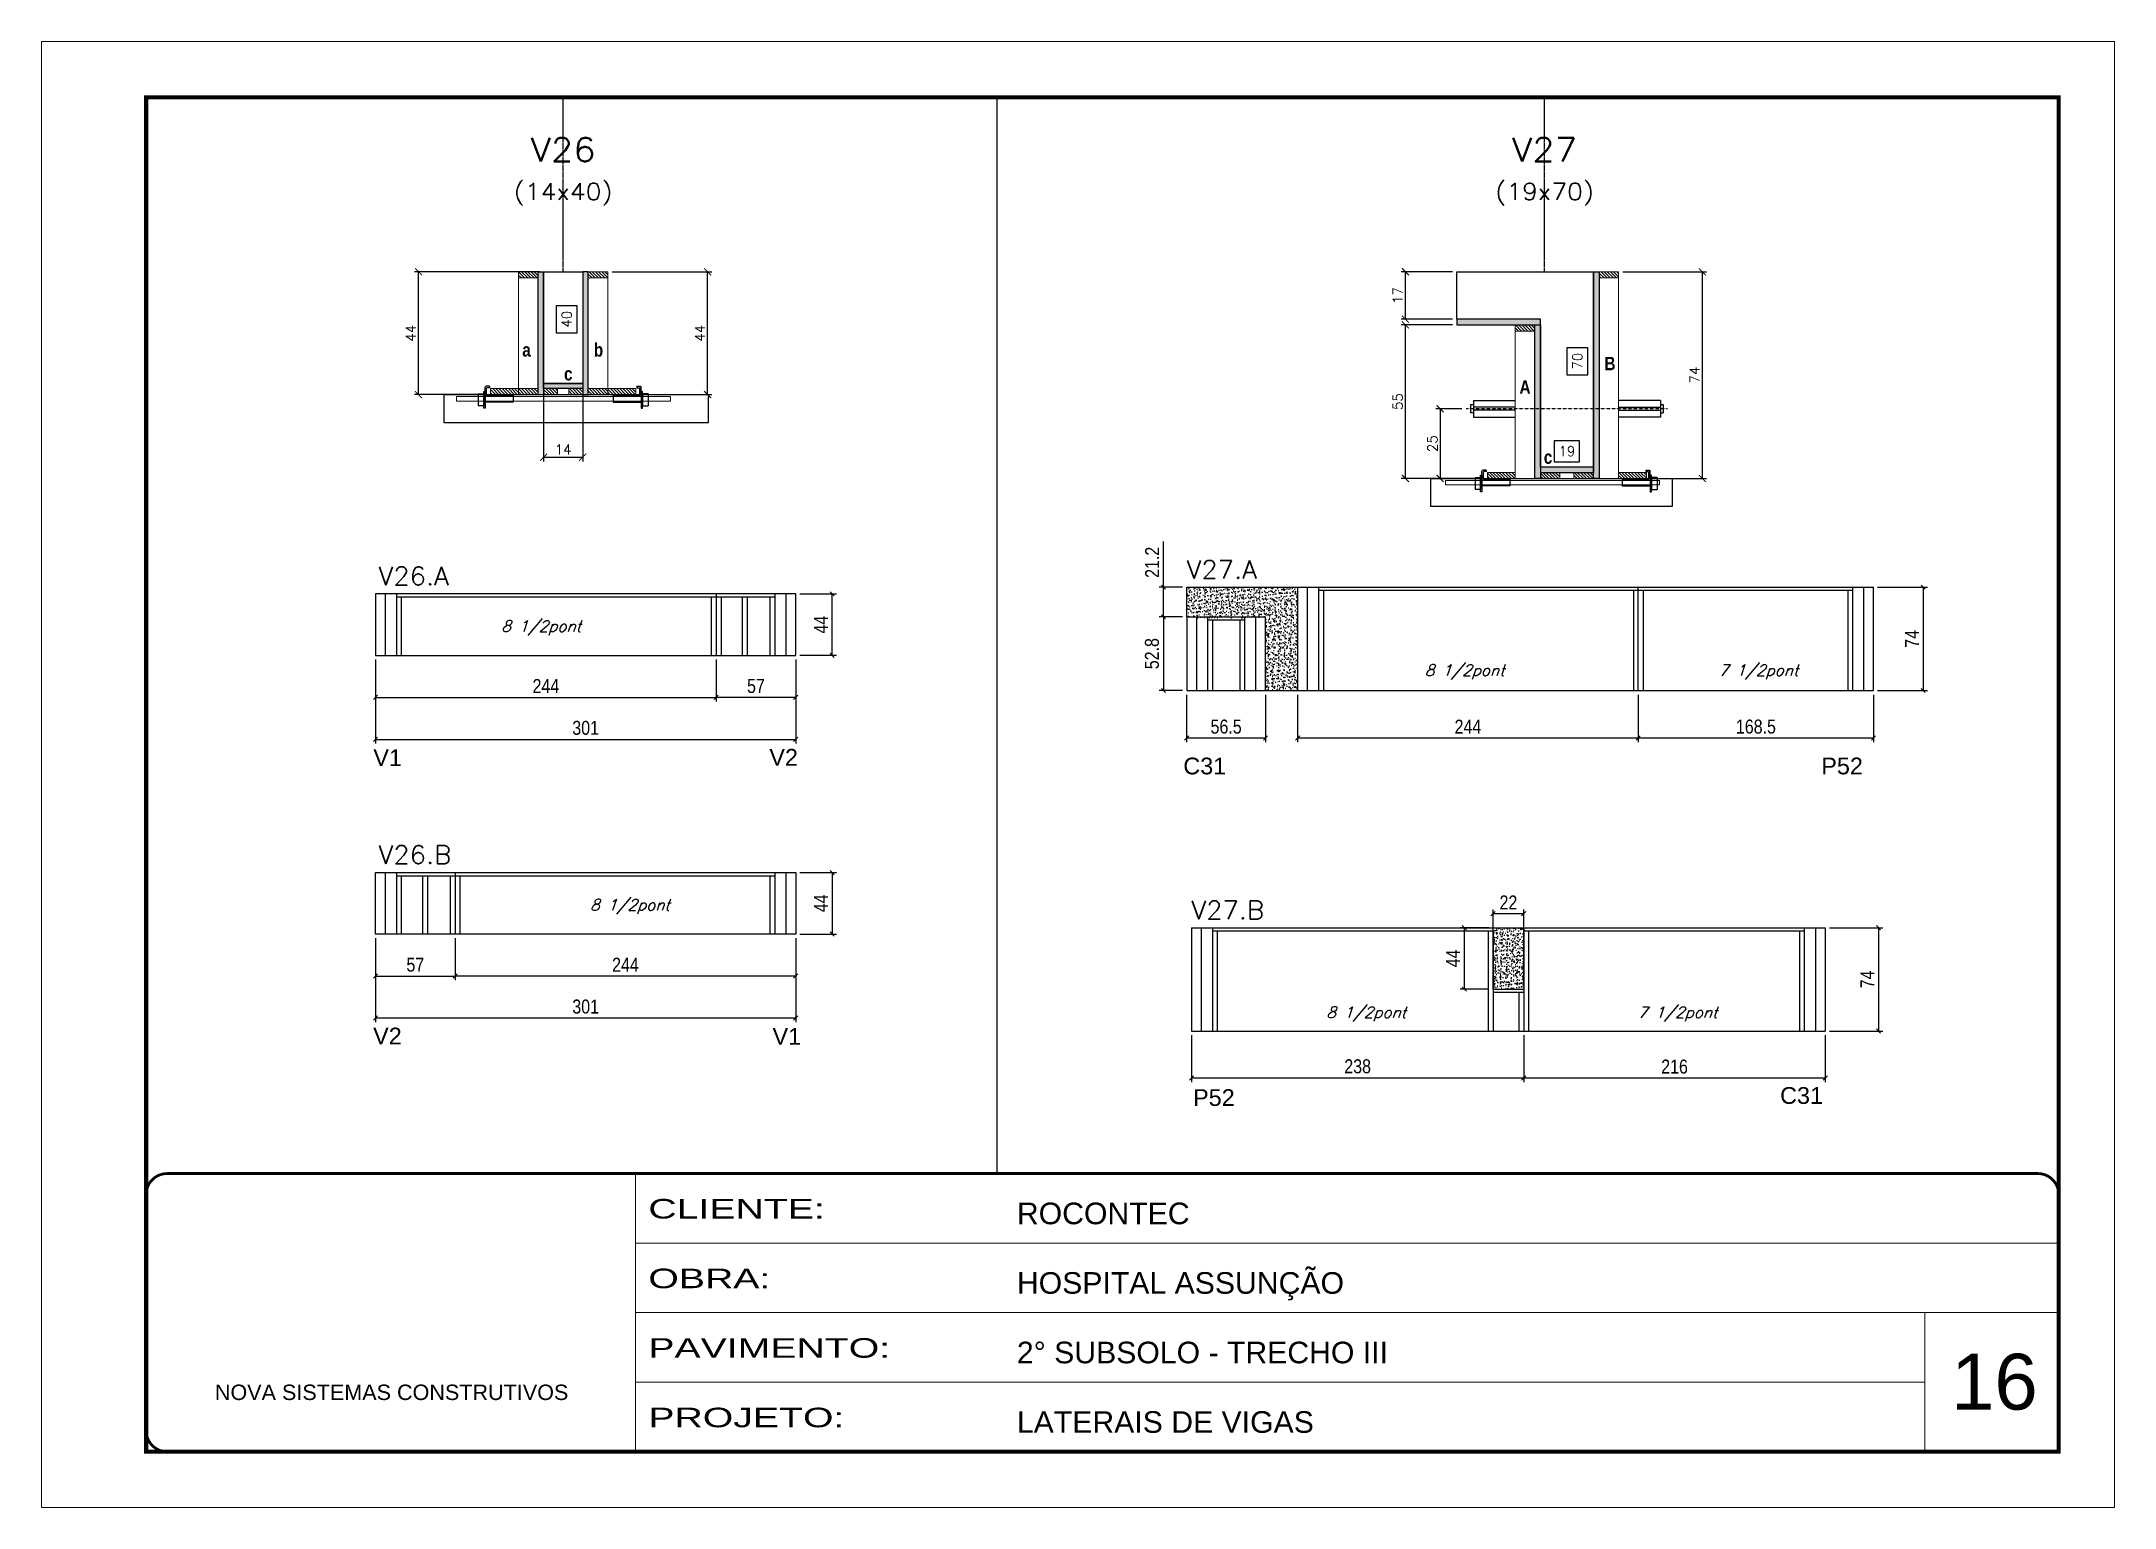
# Model space of a CAD drawing. Extents: x 137137 to 143418, y 10464 to 34486.
# Drawn here: x 141906 to 143391, y 29990 to 31040 of the extents above; entities that cross this region are included whole.
import ezdxf
from ezdxf.enums import TextEntityAlignment as Align

# ---------------------------------------------------------------- set-up
doc = ezdxf.new("R2010")
doc.units = 0
for name, pattern in [('CONTINUO', [0]), ('DASHED', [0.75, 0.5, -0.25]), ('HIDDEN', [0.375, 0.25, -0.125])]:
    doc.linetypes.add(name, pattern=pattern)
for name, color, linetype in [('5', 5, 'Continuous'), ('barrote', 251, 'Continuous'), ('COTA', 241, 'Continuous'), ('Cota Seção (2x)', 4, 'Continuous'), ('cotas', 4, 'Continuous'), ('detalhes', 4, 'Continuous'), ('Painéis', 200, 'Continuous'), ('presilha', 1, 'Continuous'), ('SARR_2.2x7', 40, 'Continuous'), ('SARR_3.5x7', 81, 'Continuous'), ('TENSOR', 3, 'Continuous'), ('texto', 7, 'Continuous'), ('Texto de Titulo', 7, 'Continuous'), ('Texto Qtd Sarr', 242, 'Continuous')]:
    doc.layers.add(name, color=color, linetype=linetype)
for name, color, linetype, lineweight in [('CARIMBO', 255, 'Continuous', 9), ('CONCRETO', 251, 'Continuous', 25), ('Folhas', 255, 'Continuous', 9), ('Hachura', 251, 'Continuous', 9), ('Madeira', 126, 'Continuous', 18), ('SARRAFO DE PRESSAO', 251, 'DASHED', 9), ('SCO-___-LAJ', 2, 'Continuous', 0), ('Texto Seção', 7, 'Continuous', 15)]:
    doc.layers.add(name, color=color, linetype=linetype, lineweight=lineweight)
doc.styles.add('ARIAL', font='arial.ttf')
doc.styles.add('COTA TECNICA', font='techl___.ttf', dxfattribs={"height": 10})
doc.styles.add('REGUA-120', font='ROMANS.shx', dxfattribs={"height": 15})
doc.styles.add('Romans', font='romans.shx')
doc.styles.get("Standard").update_dxf_attribs({"font": 'arial.ttf'})
doc.styles.add('TECNICA', font='techb___.ttf', dxfattribs={"height": 10})
doc.styles.add('Tecnologia', font='')
doc.styles.get('Tecnologia').set_extended_font_data('Forgotten Futurist')
doc.dimstyles.new('Cota Seção (2x)', dxfattribs={"dimtxt": 7, "dimasz": 5, "dimexe": 3, "dimexo": 3, "dimgap": 2, "dimtad": 3, "dimdec": 1, "dimlfac": 0.5, "dimzin": 12, "dimdsep": 46, "dimtxsty": 'Romans', "dimblk": 'ARCHTICK', "dimcen": 0, "dimclrd": 4, "dimclre": 4, "dimclrt": 1, "dimadec": 1, "dimazin": 3, "dimtfac": 1, "dimtdec": 1, "dimtmove": 0, "dimatfit": 3, "dimldrblk": 'OBLIQUE', "dimfxl": 1, "dimtolj": 1, "dimtzin": 12, "dimarcsym": 0})
doc.dimstyles.new('Cota Seção interna', dxfattribs={"dimtxt": 7, "dimasz": 6, "dimexe": 0.18, "dimexo": 2, "dimgap": -4, "dimtad": 3, "dimdec": 1, "dimlfac": 0.5, "dimzin": 12, "dimdsep": 46, "dimtxsty": 'Romans', "dimblk": 'ARCHTICK', "dimcen": 0.09, "dimse1": 1, "dimse2": 1, "dimsd1": 1, "dimsd2": 1, "dimclrd": 180, "dimclre": 5, "dimclrt": 1, "dimadec": 0, "dimazin": 3, "dimtfac": 1, "dimtdec": 1, "dimtofl": 0, "dimtmove": 0, "dimatfit": 3, "dimldrblk": 'ARCHTICK', "dimfxl": 1, "dimtolj": 1, "dimtzin": 0, "dimarcsym": 0})
doc.dimstyles.new('PAINEL', dxfattribs={"dimtxt": 10, "dimasz": 3, "dimexe": 3, "dimexo": 3, "dimgap": 3, "dimtad": 1, "dimdec": 1, "dimzin": 12, "dimdsep": 46, "dimtxsty": 'COTA TECNICA', "dimblk1": 'OBLIQUE', "dimblk2": 'OBLIQUE', "dimsah": 1, "dimcen": 0.9, "dimclrd": 4, "dimclre": 4, "dimclrt": 240, "dimadec": 1, "dimazin": 3, "dimtfac": 1, "dimtdec": 1, "dimtmove": 0, "dimatfit": 3, "dimfxl": 1, "dimtolj": 1, "dimtzin": 12, "dimarcsym": 0})
pattern_1 = [(315, (165212.1297, 22557.407), (1.12253202, 1.12253202), [])]
pattern_2 = [(315, (165222.1297, 22557.407), (1.12253202, 1.12253202), [])]
pattern_3 = [(50, (11557.975, -3251.782), (5.46554007, -0.47817257), [0.5715, -6.2865]), (355, (11557.975, -3251.782), (-1.05730264, 5.73170536), [0.4572, -5.02921753]), (100.4514447, (11558.4304, -3251.822), (4.40823741, 5.25353256), [0.48570026, -5.34270734]), (46.1842, (11557.975, -3250.258), (8.13237123, -1.26126984), [0.85725, -9.42975]), (96.6355576, (11558.653, -3250.363), (7.122124, 7.42278374), [0.7285507, -8.01406824]), (351.184151, (11557.975, -3250.258), (7.122124, 7.42278374), [0.685799, -7.54379196]), (21, (11558.737, -3250.639), (4.54843174, -3.06795595), [0.5715, -6.2865]), (326, (11558.737, -3250.639), (1.85406085, 5.52563898), [0.4572, -5.0292]), (71.451445, (11559.116, -3250.895), (6.40249258, 2.45768307), [0.48570026, -5.34269813]), (37.5, (11557.975, -3251.7821), (0.092658098, 2.536651166), [0, -4.96824, 0, -5.1054, 0, -5.04825]), (7.5, (11557.975, -3251.782), (2.004589875, 3.005417245), [0, -2.91084, 0, -4.85394, 0, -1.92405]), (327.5, (11556.2757, -3251.782), (4.067717855, -0.17186232), [0, -1.905, 0, -5.9436, 0, -7.8867]), (317.5, (11555.5137, -3251.782), (4.44387544, 0.76279473), [0, -2.4765, 0, -3.94716, 0, -5.6007])]

msp = doc.modelspace()

# ---------------------------------------------------------------- texts
at = {"layer": '5', "linetype": 'Continuous'}
for s, rotation, p in [('V1', 0.00004, (142143.52, 30521.07)), ('V2', 0.00004, (142427.2, 30521.36)), ('C31', 0.00004, (142723.72, 30515.16)), ('P52', 0.00004, (143180.72, 30515.16)), ('V2', 359.99996, (142143.37, 30321.77)), ('V1', 359.99996, (142429.48, 30321.47)), ('P52', 0.00004, (142730.72, 30277.66)), ('C31', 0.00004, (143151.22, 30279.16))]:
    msp.add_text(s, height=12, rotation=rotation, dxfattribs=at).set_placement(p)
at = {"layer": 'CARIMBO', "style": 'ARIAL'}
msp.add_text('16', height=40, dxfattribs=at).set_placement((143273.65, 30060.19))
at = {"layer": 'detalhes', "style": 'TECNICA'}
for s, p in [('a', (142250.2, 30814.39)), ('b', (142301.44, 30814.38)), ('B', (143025.37, 30804.58)), ('c', (142280.11, 30797.29)), ('A', (142964.54, 30787.74)), ('c', (142981.96, 30737.55))]:
    msp.add_text(s, height=9.6, dxfattribs=at).set_placement(p)
at = {"layer": 'texto', "color": 2, "char_height": 8, "attachment_point": 5, "style": 'Romans'}
for s, insert in [('{\\Q19;\\C256;8 1/2pont}', (142263.78, 30619.99)), ('{\\Q19;\\C256;8 1/2pont}', (142925.26, 30588.39)), ('{\\Q19;\\C256;7 1/2pont}', (143135.76, 30588.39)), ('{\\Q19;\\C256;8 1/2pont}', (142327.36, 30420.39)), ('{\\Q19;\\C256;8 1/2pont}', (142854.76, 30343.39)), ('{\\Q19;\\C256;7 1/2pont}', (143077.76, 30343.39))]:
    msp.add_mtext(s, dxfattribs=dict(at, insert=insert))
at = {"layer": 'Texto Seção', "style": 'REGUA-120', "width": 1.05}
for s, p in [('V27.A', (142726.15, 30655.36)), ('V26.A', (142147.28, 30650.72)), ('V26.B', (142147.28, 30451.12)), ('V27.B', (142729.57, 30411.49))]:
    msp.add_text(s, height=13, dxfattribs=at).set_placement(p)

# ---------------------------------------------------------------- blocks, each defined once
blk = doc.blocks.new('_Oblique')
at = {"color": 0, "linetype": 'ByBlock', "lineweight": -2}
blk.add_line((-0.5, -0.5), (0.5, 0.5), dxfattribs=at)
blk = doc.blocks.new('*D674')
at = {"layer": 'COTA', "color": 4, "linetype": 'ByBlock', "lineweight": -2, "transparency": 16777216}
for p, q in [((142145.1, 30597.4), (142145.1, 30537.2)), ((142446.1, 30597.4), (142446.1, 30537.2)), ((142145.1, 30540.2), (142446.1, 30540.2))]:
    blk.add_line(p, q, dxfattribs=at)
at = {"layer": 'Defpoints', "color": 0, "linetype": 'ByBlock', "transparency": 16777216}
for p in [(142145.1, 30600.4), (142446.1, 30600.4), (142446.1, 30540.2)]:
    blk.add_point(p, dxfattribs=at)
at = {"layer": 'COTA', "color": 4, "linetype": 'ByBlock', "lineweight": -2, "transparency": 16777216, "xscale": 3, "yscale": 3, "zscale": 3, "rotation": 180}
blk.add_blockref('_Oblique', (142145.1, 30540.2), dxfattribs=at)
at = {"layer": 'COTA', "color": 4, "linetype": 'ByBlock', "lineweight": -2, "transparency": 16777216, "xscale": 3, "yscale": 3, "zscale": 3}
blk.add_blockref('_Oblique', (142446.1, 30540.2), dxfattribs=at)
at = {"layer": 'COTA', "color": 240, "linetype": 'ByBlock', "transparency": 16777216, "insert": (142295.6, 30548.4), "char_height": 10, "attachment_point": 5, "style": 'COTA TECNICA'}
blk.add_mtext('\\A1;301', dxfattribs=at)
blk = doc.blocks.new('*D675')
at = {"layer": 'COTA', "color": 4, "linetype": 'ByBlock', "lineweight": -2, "transparency": 16777216}
for p, q in [((142145.1, 30597.4), (142145.1, 30567.3)), ((142389.1, 30597.4), (142389.1, 30567.3)), ((142145.1, 30570.3), (142389.1, 30570.3))]:
    blk.add_line(p, q, dxfattribs=at)
at = {"layer": 'Defpoints', "color": 0, "linetype": 'ByBlock', "transparency": 16777216}
for p in [(142145.1, 30600.4), (142389.1, 30600.4), (142389.1, 30570.3)]:
    blk.add_point(p, dxfattribs=at)
at = {"layer": 'COTA', "color": 4, "linetype": 'ByBlock', "lineweight": -2, "transparency": 16777216, "xscale": 3, "yscale": 3, "zscale": 3, "rotation": 180}
blk.add_blockref('_Oblique', (142145.1, 30570.3), dxfattribs=at)
at = {"layer": 'COTA', "color": 4, "linetype": 'ByBlock', "lineweight": -2, "transparency": 16777216, "xscale": 3, "yscale": 3, "zscale": 3}
blk.add_blockref('_Oblique', (142389.1, 30570.3), dxfattribs=at)
at = {"layer": 'COTA', "color": 240, "linetype": 'ByBlock', "transparency": 16777216, "insert": (142267.1, 30578.4), "char_height": 10, "attachment_point": 5, "style": 'COTA TECNICA'}
blk.add_mtext('\\A1;244', dxfattribs=at)
blk = doc.blocks.new('*D676')
at = {"layer": 'COTA', "color": 4, "linetype": 'ByBlock', "lineweight": -2, "transparency": 16777216}
for p, q in [((142389.1, 30597.4), (142389.1, 30567.3)), ((142446.1, 30597.4), (142446.1, 30567.3)), ((142446.1, 30570.3), (142389.1, 30570.3))]:
    blk.add_line(p, q, dxfattribs=at)
at = {"layer": 'Defpoints', "color": 0, "linetype": 'ByBlock', "transparency": 16777216}
for p in [(142389.1, 30600.4), (142446.1, 30600.4), (142389.1, 30570.3)]:
    blk.add_point(p, dxfattribs=at)
at = {"layer": 'COTA', "color": 4, "linetype": 'ByBlock', "lineweight": -2, "transparency": 16777216, "xscale": 3, "yscale": 3, "zscale": 3, "rotation": 180}
blk.add_blockref('_Oblique', (142389.1, 30570.3), dxfattribs=at)
at = {"layer": 'COTA', "color": 4, "linetype": 'ByBlock', "lineweight": -2, "transparency": 16777216, "xscale": 3, "yscale": 3, "zscale": 3}
blk.add_blockref('_Oblique', (142446.1, 30570.3), dxfattribs=at)
at = {"layer": 'COTA', "color": 240, "linetype": 'ByBlock', "transparency": 16777216, "insert": (142417.6, 30578.4), "char_height": 10, "attachment_point": 5, "style": 'COTA TECNICA'}
blk.add_mtext('\\A1;57', dxfattribs=at)
blk = doc.blocks.new('*D677')
at = {"layer": 'COTA', "color": 4, "linetype": 'ByBlock', "lineweight": -2, "transparency": 16777216}
for p, q in [((142449.1, 30644.4), (142475.2, 30644.4)), ((142472.2, 30600.4), (142472.2, 30644.4)), ((142449.1, 30600.4), (142475.2, 30600.4))]:
    blk.add_line(p, q, dxfattribs=at)
at = {"layer": 'Defpoints', "color": 0, "linetype": 'ByBlock', "transparency": 16777216}
for p in [(142446.1, 30644.4), (142472.2, 30644.4), (142446.1, 30600.4)]:
    blk.add_point(p, dxfattribs=at)
at = {"layer": 'COTA', "color": 4, "linetype": 'ByBlock', "lineweight": -2, "transparency": 16777216, "xscale": 3, "yscale": 3, "zscale": 3}
for p, rotation in [((142472.2, 30644.4), 90), ((142472.2, 30600.4), 270)]:
    blk.add_blockref('_Oblique', p, dxfattribs=dict(at, rotation=rotation))
at = {"layer": 'COTA', "color": 240, "linetype": 'ByBlock', "transparency": 16777216, "insert": (142464.1, 30622.4), "char_height": 10, "attachment_point": 5, "rotation": 90, "style": 'COTA TECNICA'}
blk.add_mtext('\\A1;44', dxfattribs=at)
blk = doc.blocks.new('*D678')
at = {"layer": 'COTA', "color": 4, "linetype": 'ByBlock', "lineweight": -2, "transparency": 16777216}
for p, q in [((142145.1, 30397.8), (142145.1, 30337.6)), ((142446.1, 30397.8), (142446.1, 30337.6)), ((142446.1, 30340.6), (142145.1, 30340.6))]:
    blk.add_line(p, q, dxfattribs=at)
at = {"layer": 'Defpoints', "color": 0, "linetype": 'ByBlock', "transparency": 16777216}
for p in [(142145.1, 30400.8), (142446.1, 30400.8), (142145.1, 30340.6)]:
    blk.add_point(p, dxfattribs=at)
at = {"layer": 'COTA', "color": 4, "linetype": 'ByBlock', "lineweight": -2, "transparency": 16777216, "xscale": 3, "yscale": 3, "zscale": 3, "rotation": 180}
blk.add_blockref('_Oblique', (142145.1, 30340.6), dxfattribs=at)
at = {"layer": 'COTA', "color": 4, "linetype": 'ByBlock', "lineweight": -2, "transparency": 16777216, "xscale": 3, "yscale": 3, "zscale": 3}
blk.add_blockref('_Oblique', (142446.1, 30340.6), dxfattribs=at)
at = {"layer": 'COTA', "color": 240, "linetype": 'ByBlock', "transparency": 16777216, "insert": (142295.6, 30348.8), "char_height": 10, "attachment_point": 5, "style": 'COTA TECNICA'}
blk.add_mtext('\\A1;301', dxfattribs=at)
blk = doc.blocks.new('*D679')
at = {"layer": 'COTA', "color": 4, "linetype": 'ByBlock', "lineweight": -2, "transparency": 16777216}
for p, q in [((142202.1, 30397.8), (142202.1, 30367.7)), ((142446.1, 30397.8), (142446.1, 30367.7)), ((142446.1, 30370.7), (142202.1, 30370.7))]:
    blk.add_line(p, q, dxfattribs=at)
at = {"layer": 'Defpoints', "color": 0, "linetype": 'ByBlock', "transparency": 16777216}
for p in [(142202.1, 30400.8), (142446.1, 30400.8), (142202.1, 30370.7)]:
    blk.add_point(p, dxfattribs=at)
at = {"layer": 'COTA', "color": 4, "linetype": 'ByBlock', "lineweight": -2, "transparency": 16777216, "xscale": 3, "yscale": 3, "zscale": 3, "rotation": 180}
blk.add_blockref('_Oblique', (142202.1, 30370.7), dxfattribs=at)
at = {"layer": 'COTA', "color": 4, "linetype": 'ByBlock', "lineweight": -2, "transparency": 16777216, "xscale": 3, "yscale": 3, "zscale": 3}
blk.add_blockref('_Oblique', (142446.1, 30370.7), dxfattribs=at)
at = {"layer": 'COTA', "color": 240, "linetype": 'ByBlock', "transparency": 16777216, "insert": (142324.1, 30378.8), "char_height": 10, "attachment_point": 5, "style": 'COTA TECNICA'}
blk.add_mtext('\\A1;244', dxfattribs=at)
blk = doc.blocks.new('*D680')
at = {"layer": 'COTA', "color": 4, "linetype": 'ByBlock', "lineweight": -2, "transparency": 16777216}
for p, q in [((142145.1, 30397.8), (142145.1, 30367.7)), ((142202.1, 30397.8), (142202.1, 30367.7)), ((142145.1, 30370.7), (142202.1, 30370.7))]:
    blk.add_line(p, q, dxfattribs=at)
at = {"layer": 'Defpoints', "color": 0, "linetype": 'ByBlock', "transparency": 16777216}
for p in [(142145.1, 30400.8), (142202.1, 30400.8), (142202.1, 30370.7)]:
    blk.add_point(p, dxfattribs=at)
at = {"layer": 'COTA', "color": 4, "linetype": 'ByBlock', "lineweight": -2, "transparency": 16777216, "xscale": 3, "yscale": 3, "zscale": 3, "rotation": 180}
blk.add_blockref('_Oblique', (142145.1, 30370.7), dxfattribs=at)
at = {"layer": 'COTA', "color": 4, "linetype": 'ByBlock', "lineweight": -2, "transparency": 16777216, "xscale": 3, "yscale": 3, "zscale": 3}
blk.add_blockref('_Oblique', (142202.1, 30370.7), dxfattribs=at)
at = {"layer": 'COTA', "color": 240, "linetype": 'ByBlock', "transparency": 16777216, "insert": (142173.6, 30378.8), "char_height": 10, "attachment_point": 5, "style": 'COTA TECNICA'}
blk.add_mtext('\\A1;57', dxfattribs=at)
blk = doc.blocks.new('*D681')
at = {"layer": 'COTA', "color": 4, "linetype": 'ByBlock', "lineweight": -2, "transparency": 16777216}
for p, q in [((142449.1, 30444.8), (142475.2, 30444.8)), ((142472.2, 30444.8), (142472.2, 30400.8)), ((142449.1, 30400.8), (142475.2, 30400.8))]:
    blk.add_line(p, q, dxfattribs=at)
at = {"layer": 'Defpoints', "color": 0, "linetype": 'ByBlock', "transparency": 16777216}
for p in [(142446.1, 30444.8), (142446.1, 30400.8), (142472.2, 30400.8)]:
    blk.add_point(p, dxfattribs=at)
at = {"layer": 'COTA', "color": 4, "linetype": 'ByBlock', "lineweight": -2, "transparency": 16777216, "xscale": 3, "yscale": 3, "zscale": 3}
for p, rotation in [((142472.2, 30444.8), 90), ((142472.2, 30400.8), 270)]:
    blk.add_blockref('_Oblique', p, dxfattribs=dict(at, rotation=rotation))
at = {"layer": 'COTA', "color": 240, "linetype": 'ByBlock', "transparency": 16777216, "insert": (142464.1, 30422.8), "char_height": 10, "attachment_point": 5, "rotation": 90, "style": 'COTA TECNICA'}
blk.add_mtext('\\A1;44', dxfattribs=at)
blk = doc.blocks.new('_ArchTick')
at = {"color": 0, "linetype": 'ByBlock', "const_width": 0.15}
blk.add_lwpolyline([(-0.5, -0.5), (0.5, 0.5)], dxfattribs=at)
blk = doc.blocks.new('*D171')
at = {"layer": 'COTA', "color": 4, "lineweight": -2, "transparency": 16777216}
for p, q in [((142262.5, 30875.1), (142172.9, 30875.1)), ((142175.9, 30787.1), (142175.9, 30875.1)), ((142224.5, 30787.1), (142172.9, 30787.1))]:
    blk.add_line(p, q, dxfattribs=at)
at = {"layer": 'Defpoints', "color": 0, "transparency": 16777216}
for p in [(142175.9, 30875.1), (142265.5, 30875.1), (142227.5, 30787.1)]:
    blk.add_point(p, dxfattribs=at)
at = {"layer": 'COTA', "color": 4, "lineweight": -2, "transparency": 16777216, "xscale": 5, "yscale": 5, "zscale": 5}
for p, rotation in [((142175.9, 30875.1), 90), ((142175.9, 30787.1), 270)]:
    blk.add_blockref('_ArchTick', p, dxfattribs=dict(at, rotation=rotation))
at = {"layer": 'COTA', "color": 1, "transparency": 16777216, "insert": (142170.4, 30831.1), "char_height": 7, "attachment_point": 5, "rotation": 90, "style": 'Romans'}
blk.add_mtext('\\A1;44', dxfattribs=at)
blk = doc.blocks.new('*D172')
at = {"layer": 'COTA', "color": 4, "lineweight": -2, "transparency": 16777216}
for p, q in [((142314.5, 30875.1), (142386, 30875.1)), ((142383, 30787.1), (142383, 30875.1)), ((142334.5, 30787.1), (142386, 30787.1))]:
    blk.add_line(p, q, dxfattribs=at)
at = {"layer": 'Defpoints', "color": 0, "transparency": 16777216}
for p in [(142311.5, 30875.1), (142383, 30875.1), (142331.5, 30787.1)]:
    blk.add_point(p, dxfattribs=at)
at = {"layer": 'COTA', "color": 4, "lineweight": -2, "transparency": 16777216, "xscale": 5, "yscale": 5, "zscale": 5}
for p, rotation in [((142383, 30875.1), 90), ((142383, 30787.1), 270)]:
    blk.add_blockref('_ArchTick', p, dxfattribs=dict(at, rotation=rotation))
at = {"layer": 'COTA', "color": 1, "transparency": 16777216, "insert": (142377.5, 30831.1), "char_height": 7, "attachment_point": 5, "rotation": 90, "style": 'Romans'}
blk.add_mtext('\\A1;44', dxfattribs=at)
blk = doc.blocks.new('*D173')
at = {"layer": 'Cota Seção (2x)', "color": 180, "lineweight": -2, "transparency": 16777216}
for p, q in [((142289.5, 30850.7), (142274.5, 30850.7)), ((142274.5, 30850.7), (142274.5, 30831.4)), ((142289.5, 30831.4), (142289.5, 30850.7)), ((142274.5, 30831.4), (142289.5, 30831.4))]:
    blk.add_line(p, q, dxfattribs=at)
at = {"layer": 'Defpoints', "color": 0, "transparency": 16777216}
for p in [(142293.5, 30875.1), (142293.5, 30875.1), (142293.5, 30795.1)]:
    blk.add_point(p, dxfattribs=at)
at = {"layer": 'Cota Seção (2x)', "color": 1, "transparency": 16777216, "insert": (142282, 30841.1), "char_height": 7, "attachment_point": 5, "rotation": 90, "style": 'Romans'}
blk.add_mtext('\\A1;40', dxfattribs=at)
blk = doc.blocks.new('titulo1')
at = {"layer": 'Defpoints', "color": 252, "linetype": 'HIDDEN', "ltscale": 2}
blk.add_line((0, 0), (0, 125), dxfattribs=at)
at = {"layer": 'Defpoints', "style": 'Romans', "oblique": 15}
blk.add_attdef('FOLHA', text='', height=10, dxfattribs=at).set_placement((0, 15.6), align=Align.MIDDLE_CENTER)
at = {"layer": 'Texto Qtd Sarr', "color": 3, "style": 'Romans', "oblique": 15}
for tag, height, p in [('TITULO', 17, (0, 71.4)), ('SEÇÃO', 12, (0, 41.5))]:
    blk.add_attdef(tag, text='', height=height, dxfattribs=at).set_placement(p, align=Align.MIDDLE_CENTER)
blk = doc.blocks.new('PRESILHA METÁLICA 1')
at = {"layer": 'presilha'}
for p, q in [((0, 13), (6, 13)), ((0, 13), (0, 0)), ((6, 0), (0, 0)), ((6, 15.5), (7.5, 15.5)), ((6, -2.5), (6, 15.5)), ((6, 13), (6, 0)), ((7.5, 10.6), (7.5, 19.9)), ((7.5, 15.5), (7.5, -2.5)), ((37.5, 4.1), (7.5, 4.1)), ((12, 21), (8.6, 21)), ((9, 11.6), (9, 18.9)), ((12, 19.5), (9.6, 19.5)), ((37.5, 11), (9.6, 11)), ((12, 21), (12, 19.5)), ((37.5, 11), (37.5, 4.1)), ((7.5, -2.5), (6, -2.5))]:
    blk.add_line(p, q, dxfattribs=at)
for centre, radius, start, end in [((8.6, 19.9), 1.14, 90, 180), ((9.6, 18.9), 0.57, 90, 180), ((9.6, 11.6), 0.57, 180, 270)]:
    blk.add_arc(centre, radius, start, end, dxfattribs=at)
blk = doc.blocks.new('*D174')
at = {"layer": 'COTA', "color": 4, "lineweight": -2, "transparency": 16777216}
for p, q in [((142265.5, 30788.5), (142265.5, 30739.3)), ((142293.5, 30788.5), (142293.5, 30739.3)), ((142265.5, 30742.3), (142293.5, 30742.3))]:
    blk.add_line(p, q, dxfattribs=at)
at = {"layer": 'Defpoints', "color": 0, "transparency": 16777216}
for p in [(142265.5, 30791.5), (142293.5, 30791.5), (142293.5, 30742.3)]:
    blk.add_point(p, dxfattribs=at)
at = {"layer": 'COTA', "color": 4, "lineweight": -2, "transparency": 16777216, "xscale": 5, "yscale": 5, "zscale": 5, "rotation": 180}
blk.add_blockref('_ArchTick', (142265.5, 30742.3), dxfattribs=at)
at = {"layer": 'COTA', "color": 4, "lineweight": -2, "transparency": 16777216, "xscale": 5, "yscale": 5, "zscale": 5}
blk.add_blockref('_ArchTick', (142293.5, 30742.3), dxfattribs=at)
at = {"layer": 'COTA', "color": 1, "transparency": 16777216, "insert": (142279.5, 30747.8), "char_height": 7, "attachment_point": 5, "style": 'Romans'}
blk.add_mtext('\\A1;14', dxfattribs=at)
blk = doc.blocks.new('9999999999')
at = {"color": 30, "linetype": 'CONTINUO'}
for p, q in [((98564.6, 34230.2), (98564.6, 34429.4)), ((98564.6, 34379.6), (99584, 34379.6)), ((98564.6, 34329.8), (99488, 34329.8)), ((99584, 34329.8), (99488, 34329.8)), ((99488, 34329.8), (99488, 34230.2)), ((98564.6, 34280), (99488, 34280))]:
    blk.add_line(p, q, dxfattribs=at)
at = {"color": 30, "linetype": 'CONTINUO', "const_width": 2}
blk.add_lwpolyline([(99584, 34230.2), (99584, 34414.4, 0.414214), (99569, 34429.4), (98229, 34429.4, 0.414214), (98214, 34414.4), (98214, 34245.2, 0.414214), (98229, 34230.2), (99584, 34230.2)], format="xyb", dxfattribs=at)
at = {"layer": 'Folhas'}
blk.add_lwpolyline([(98139, 34190.2), (99624, 34190.2), (99624, 35240.2), (98139, 35240.2)], close=True, dxfattribs=at)
at = {"layer": 'Folhas', "color": 30, "const_width": 3}
blk.add_lwpolyline([(98214, 34230.2), (99584, 34230.2), (99584, 35200.2), (98214, 35200.2)], close=True, dxfattribs=at)
at = {"color": 7, "linetype": 'Continuous', "ltscale": 5, "style": 'ARIAL'}
for s, height, p in [('ROCONTEC', 15.48, (98837.7, 34393.1)), ('HOSPITAL ASSUNÇÃO', 15.483, (98837.7, 34343.3)), ('2° SUBSOLO - TRECHO III', 15.483, (98837.7, 34293.5)), ('NOVA SISTEMAS CONSTRUTIVOS', 11.059, (98263.2, 34267.2)), ('LATERAIS DE VIGAS', 15.483, (98837.7, 34243.7))]:
    blk.add_text(s, height=height, dxfattribs=at).set_placement(p)
at = {"layer": 'Folhas', "color": 7, "style": 'Tecnologia', "width": 1.5}
for s, p in [('CLIENTE:', (98573.7, 34397.2)), ('OBRA:', (98573.7, 34347.3)), ('PAVIMENTO:', (98573.7, 34297.5)), ('PROJETO:', (98573.7, 34247.7))]:
    blk.add_text(s, height=14, dxfattribs=at).set_placement(p)
blk = doc.blocks.new('*D16')
at = {"layer": 'COTA', "color": 4, "lineweight": -2, "transparency": 16777216}
for p, q in [((142916.5, 30837.1), (142879.8, 30837.1)), ((142882.8, 30727.1), (142882.8, 30837.1)), ((142934.1, 30727.1), (142879.8, 30727.1))]:
    blk.add_line(p, q, dxfattribs=at)
at = {"layer": 'Defpoints', "color": 0, "transparency": 16777216}
for p in [(142882.8, 30837.1), (142919.5, 30837.1), (142937.1, 30727.1)]:
    blk.add_point(p, dxfattribs=at)
at = {"layer": 'COTA', "color": 4, "lineweight": -2, "transparency": 16777216, "xscale": 5, "yscale": 5, "zscale": 5}
for p, rotation in [((142882.8, 30837.1), 90), ((142882.8, 30727.1), 270)]:
    blk.add_blockref('_ArchTick', p, dxfattribs=dict(at, rotation=rotation))
at = {"layer": 'COTA', "color": 1, "transparency": 16777216, "insert": (142877.3, 30782.1), "char_height": 7, "attachment_point": 5, "rotation": 90, "style": 'Romans'}
blk.add_mtext('\\A1;55', dxfattribs=at)
blk = doc.blocks.new('*D17')
at = {"layer": 'COTA', "color": 4, "lineweight": -2, "transparency": 16777216}
for p, q in [((142916.5, 30875.1), (142879.8, 30875.1)), ((142882.8, 30841.1), (142882.8, 30875.1)), ((142916.5, 30841.1), (142879.8, 30841.1))]:
    blk.add_line(p, q, dxfattribs=at)
at = {"layer": 'Defpoints', "color": 0, "transparency": 16777216}
for p in [(142882.8, 30875.1), (142919.5, 30875.1), (142919.5, 30841.1)]:
    blk.add_point(p, dxfattribs=at)
at = {"layer": 'COTA', "color": 4, "lineweight": -2, "transparency": 16777216, "xscale": 5, "yscale": 5, "zscale": 5}
for p, rotation in [((142882.8, 30875.1), 90), ((142882.8, 30841.1), 270)]:
    blk.add_blockref('_ArchTick', p, dxfattribs=dict(at, rotation=rotation))
at = {"layer": 'COTA', "color": 1, "transparency": 16777216, "insert": (142877.3, 30858.1), "char_height": 7, "attachment_point": 5, "rotation": 90, "style": 'Romans'}
blk.add_mtext('\\A1;17', dxfattribs=at)
blk = doc.blocks.new('*D18')
at = {"layer": 'Cota Seção (2x)', "color": 180, "lineweight": -2, "transparency": 16777216}
for p, q in [((143013.5, 30820.7), (142998.5, 30820.7)), ((142998.5, 30820.7), (142998.5, 30801.4)), ((143013.5, 30801.4), (143013.5, 30820.7)), ((142998.5, 30801.4), (143013.5, 30801.4))]:
    blk.add_line(p, q, dxfattribs=at)
at = {"layer": 'Defpoints', "color": 0, "transparency": 16777216}
for p in [(142979.5, 30875.1), (143017.5, 30875.1), (142979.5, 30735.1)]:
    blk.add_point(p, dxfattribs=at)
at = {"layer": 'Cota Seção (2x)', "color": 1, "transparency": 16777216, "insert": (143006, 30811.1), "char_height": 7, "attachment_point": 5, "rotation": 90, "style": 'Romans'}
blk.add_mtext('\\A1;70', dxfattribs=at)
blk = doc.blocks.new('*D19')
at = {"layer": 'Cota Seção (2x)', "color": 180, "lineweight": -2, "transparency": 16777216}
for p, q in [((143007.5, 30754.1), (142989.5, 30754.1)), ((142989.5, 30754.1), (142989.5, 30739.1)), ((143007.5, 30739.1), (143007.5, 30754.1)), ((142989.5, 30739.1), (143007.5, 30739.1))]:
    blk.add_line(p, q, dxfattribs=at)
at = {"layer": 'Defpoints', "color": 0, "transparency": 16777216}
for p in [(142979.5, 30735.1), (142979.5, 30727.1), (143017.5, 30727.1)]:
    blk.add_point(p, dxfattribs=at)
at = {"layer": 'Cota Seção (2x)', "color": 1, "transparency": 16777216, "insert": (142998.5, 30746.6), "char_height": 7, "attachment_point": 5, "style": 'Romans'}
blk.add_mtext('\\A1;19', dxfattribs=at)
blk = doc.blocks.new('*D369')
at = {"layer": 'COTA', "color": 4, "lineweight": -2, "transparency": 16777216}
for p, q in [((143038.5, 30875.1), (143098.5, 30875.1)), ((143095.5, 30875.1), (143095.5, 30727.1)), ((143038.5, 30727.1), (143098.5, 30727.1))]:
    blk.add_line(p, q, dxfattribs=at)
at = {"layer": 'Defpoints', "color": 0, "transparency": 16777216}
for p in [(143035.5, 30875.1), (143035.5, 30727.1), (143095.5, 30727.1)]:
    blk.add_point(p, dxfattribs=at)
at = {"layer": 'COTA', "color": 4, "lineweight": -2, "transparency": 16777216, "xscale": 5, "yscale": 5, "zscale": 5}
for p, rotation in [((143095.5, 30875.1), 90), ((143095.5, 30727.1), 270)]:
    blk.add_blockref('_ArchTick', p, dxfattribs=dict(at, rotation=rotation))
at = {"layer": 'COTA', "color": 1, "transparency": 16777216, "insert": (143090, 30801.1), "char_height": 7, "attachment_point": 5, "rotation": 90, "style": 'Romans'}
blk.add_mtext('\\A1;74', dxfattribs=at)
blk = doc.blocks.new('*D357')
at = {"layer": 'COTA', "color": 4, "lineweight": -2, "transparency": 16777216}
for p, q in [((142923.2, 30777), (142904.7, 30777)), ((142907.7, 30777), (142907.7, 30727.1)), ((142923.2, 30727.1), (142904.7, 30727.1))]:
    blk.add_line(p, q, dxfattribs=at)
at = {"layer": 'Defpoints', "color": 0, "transparency": 16777216}
for p in [(142926.2, 30777), (142907.7, 30727.1), (142926.2, 30727.1)]:
    blk.add_point(p, dxfattribs=at)
at = {"layer": 'COTA', "color": 4, "lineweight": -2, "transparency": 16777216, "xscale": 5, "yscale": 5, "zscale": 5}
for p, rotation in [((142907.7, 30777), 90), ((142907.7, 30727.1), 270)]:
    blk.add_blockref('_ArchTick', p, dxfattribs=dict(at, rotation=rotation))
at = {"layer": 'COTA', "color": 1, "transparency": 16777216, "insert": (142902.2, 30752), "char_height": 7, "attachment_point": 5, "rotation": 90, "style": 'Romans'}
blk.add_mtext('\\A1;25', dxfattribs=at)
blk = doc.blocks.new('*D358')
at = {"layer": 'cotas', "color": 4, "linetype": 'ByBlock', "lineweight": -2, "transparency": 16777216}
for p, q in [((142726.1, 30572.2), (142726.1, 30538.2)), ((142782.6, 30572.2), (142782.6, 30538.2)), ((142726.1, 30541.2), (142782.6, 30541.2))]:
    blk.add_line(p, q, dxfattribs=at)
at = {"layer": 'Defpoints', "color": 0, "linetype": 'ByBlock', "transparency": 16777216}
for p in [(142726.1, 30575.2), (142782.6, 30575.2), (142782.6, 30541.2)]:
    blk.add_point(p, dxfattribs=at)
at = {"layer": 'cotas', "color": 4, "linetype": 'ByBlock', "lineweight": -2, "transparency": 16777216, "xscale": 3, "yscale": 3, "zscale": 3, "rotation": 180}
blk.add_blockref('_Oblique', (142726.1, 30541.2), dxfattribs=at)
at = {"layer": 'cotas', "color": 4, "linetype": 'ByBlock', "lineweight": -2, "transparency": 16777216, "xscale": 3, "yscale": 3, "zscale": 3}
blk.add_blockref('_Oblique', (142782.6, 30541.2), dxfattribs=at)
at = {"layer": 'cotas', "color": 240, "linetype": 'ByBlock', "transparency": 16777216, "insert": (142754.4, 30549.3), "char_height": 10, "attachment_point": 5, "style": 'COTA TECNICA'}
blk.add_mtext('\\A1;56.5', dxfattribs=at)
blk = doc.blocks.new('*D359')
at = {"layer": 'cotas', "color": 4, "linetype": 'ByBlock', "lineweight": -2, "transparency": 16777216}
for p, q in [((142805.6, 30572.2), (142805.6, 30538.2)), ((143049.6, 30572.2), (143049.6, 30538.2)), ((142805.6, 30541.2), (143049.6, 30541.2))]:
    blk.add_line(p, q, dxfattribs=at)
at = {"layer": 'Defpoints', "color": 0, "linetype": 'ByBlock', "transparency": 16777216}
for p in [(142805.6, 30575.2), (143049.6, 30575.2), (143049.6, 30541.2)]:
    blk.add_point(p, dxfattribs=at)
at = {"layer": 'cotas', "color": 4, "linetype": 'ByBlock', "lineweight": -2, "transparency": 16777216, "xscale": 3, "yscale": 3, "zscale": 3, "rotation": 180}
blk.add_blockref('_Oblique', (142805.6, 30541.2), dxfattribs=at)
at = {"layer": 'cotas', "color": 4, "linetype": 'ByBlock', "lineweight": -2, "transparency": 16777216, "xscale": 3, "yscale": 3, "zscale": 3}
blk.add_blockref('_Oblique', (143049.6, 30541.2), dxfattribs=at)
at = {"layer": 'cotas', "color": 240, "linetype": 'ByBlock', "transparency": 16777216, "insert": (142927.6, 30549.3), "char_height": 10, "attachment_point": 5, "style": 'COTA TECNICA'}
blk.add_mtext('\\A1;244', dxfattribs=at)
blk = doc.blocks.new('*D360')
at = {"layer": 'cotas', "color": 4, "linetype": 'ByBlock', "lineweight": -2, "transparency": 16777216}
for p, q in [((143049.6, 30572.2), (143049.6, 30538.2)), ((143218.1, 30572.2), (143218.1, 30538.2)), ((143049.6, 30541.2), (143218.1, 30541.2))]:
    blk.add_line(p, q, dxfattribs=at)
at = {"layer": 'Defpoints', "color": 0, "linetype": 'ByBlock', "transparency": 16777216}
for p in [(143049.6, 30575.2), (143218.1, 30575.2), (143218.1, 30541.2)]:
    blk.add_point(p, dxfattribs=at)
at = {"layer": 'cotas', "color": 4, "linetype": 'ByBlock', "lineweight": -2, "transparency": 16777216, "xscale": 3, "yscale": 3, "zscale": 3, "rotation": 180}
blk.add_blockref('_Oblique', (143049.6, 30541.2), dxfattribs=at)
at = {"layer": 'cotas', "color": 4, "linetype": 'ByBlock', "lineweight": -2, "transparency": 16777216, "xscale": 3, "yscale": 3, "zscale": 3}
blk.add_blockref('_Oblique', (143218.1, 30541.2), dxfattribs=at)
at = {"layer": 'cotas', "color": 240, "linetype": 'ByBlock', "transparency": 16777216, "insert": (143133.9, 30549.3), "char_height": 10, "attachment_point": 5, "style": 'COTA TECNICA'}
blk.add_mtext('\\A1;168.5', dxfattribs=at)
blk = doc.blocks.new('*D361')
at = {"layer": 'cotas', "color": 4, "linetype": 'ByBlock', "lineweight": -2, "transparency": 16777216}
for p, q in [((143221.1, 30649.2), (143256.7, 30649.2)), ((143253.7, 30649.2), (143253.7, 30575.2)), ((143221.1, 30575.2), (143256.7, 30575.2))]:
    blk.add_line(p, q, dxfattribs=at)
at = {"layer": 'Defpoints', "color": 0, "linetype": 'ByBlock', "transparency": 16777216}
for p in [(143218.1, 30649.2), (143218.1, 30575.2), (143253.7, 30575.2)]:
    blk.add_point(p, dxfattribs=at)
at = {"layer": 'cotas', "color": 4, "linetype": 'ByBlock', "lineweight": -2, "transparency": 16777216, "xscale": 3, "yscale": 3, "zscale": 3}
for p, rotation in [((143253.7, 30649.2), 90), ((143253.7, 30575.2), 270)]:
    blk.add_blockref('_Oblique', p, dxfattribs=dict(at, rotation=rotation))
at = {"layer": 'cotas', "color": 240, "linetype": 'ByBlock', "transparency": 16777216, "insert": (143245.7, 30612.2), "char_height": 10, "attachment_point": 5, "rotation": 90, "style": 'COTA TECNICA'}
blk.add_mtext('\\A1;74', dxfattribs=at)
blk = doc.blocks.new('*D362')
at = {"layer": 'cotas', "color": 4, "linetype": 'ByBlock', "lineweight": -2, "transparency": 16777216}
for p, q in [((142723.1, 30628), (142706.5, 30628)), ((142709.5, 30628), (142709.5, 30575.2)), ((142723.1, 30575.2), (142706.5, 30575.2))]:
    blk.add_line(p, q, dxfattribs=at)
at = {"layer": 'Defpoints', "color": 0, "linetype": 'ByBlock', "transparency": 16777216}
for p in [(142726.1, 30628), (142709.5, 30575.2), (142726.1, 30575.2)]:
    blk.add_point(p, dxfattribs=at)
at = {"layer": 'cotas', "color": 4, "linetype": 'ByBlock', "lineweight": -2, "transparency": 16777216, "xscale": 3, "yscale": 3, "zscale": 3}
for p, rotation in [((142709.5, 30628), 90), ((142709.5, 30575.2), 270)]:
    blk.add_blockref('_Oblique', p, dxfattribs=dict(at, rotation=rotation))
at = {"layer": 'cotas', "color": 240, "linetype": 'ByBlock', "transparency": 16777216, "insert": (142701.3, 30601.6), "char_height": 10, "attachment_point": 5, "rotation": 90, "style": 'COTA TECNICA'}
blk.add_mtext('\\A1;52.8', dxfattribs=at)
blk = doc.blocks.new('*D363')
at = {"layer": 'cotas', "color": 4, "linetype": 'ByBlock', "lineweight": -2, "transparency": 16777216}
for p, q in [((142709.5, 30649.2), (142709.5, 30681.9)), ((142723.1, 30649.2), (142706.5, 30649.2)), ((142709.5, 30628), (142709.5, 30649.2)), ((142723.1, 30628), (142706.5, 30628))]:
    blk.add_line(p, q, dxfattribs=at)
at = {"layer": 'Defpoints', "color": 0, "linetype": 'ByBlock', "transparency": 16777216}
for p in [(142709.5, 30649.2), (142726.1, 30649.2), (142726.1, 30628)]:
    blk.add_point(p, dxfattribs=at)
at = {"layer": 'cotas', "color": 4, "linetype": 'ByBlock', "lineweight": -2, "transparency": 16777216, "xscale": 3, "yscale": 3, "zscale": 3}
for p, rotation in [((142709.5, 30649.2), 90), ((142709.5, 30628), 270)]:
    blk.add_blockref('_Oblique', p, dxfattribs=dict(at, rotation=rotation))
at = {"layer": 'cotas', "color": 240, "linetype": 'ByBlock', "transparency": 16777216, "insert": (142701.4, 30667), "char_height": 10, "attachment_point": 5, "rotation": 90, "style": 'COTA TECNICA'}
blk.add_mtext('\\A1;21.2', dxfattribs=at)
blk = doc.blocks.new('*D364')
at = {"layer": 'cotas', "color": 4, "linetype": 'ByBlock', "lineweight": -2, "transparency": 16777216}
for p, q in [((142942.6, 30405.3), (142922, 30405.3)), ((142925, 30405.3), (142925, 30361.3)), ((142942.6, 30361.3), (142922, 30361.3))]:
    blk.add_line(p, q, dxfattribs=at)
at = {"layer": 'Defpoints', "color": 0, "linetype": 'ByBlock', "transparency": 16777216}
for p in [(142945.6, 30405.3), (142925, 30361.3), (142945.6, 30361.3)]:
    blk.add_point(p, dxfattribs=at)
at = {"layer": 'cotas', "color": 4, "linetype": 'ByBlock', "lineweight": -2, "transparency": 16777216, "xscale": 3, "yscale": 3, "zscale": 3}
for p, rotation in [((142925, 30405.3), 90), ((142925, 30361.3), 270)]:
    blk.add_blockref('_Oblique', p, dxfattribs=dict(at, rotation=rotation))
at = {"layer": 'cotas', "color": 240, "linetype": 'ByBlock', "transparency": 16777216, "insert": (142916.9, 30383.3), "char_height": 10, "attachment_point": 5, "rotation": 90, "style": 'COTA TECNICA'}
blk.add_mtext('\\A1;44', dxfattribs=at)
blk = doc.blocks.new('*D365')
at = {"layer": 'cotas', "color": 4, "linetype": 'ByBlock', "lineweight": -2, "transparency": 16777216}
for p, q in [((142945.6, 30364.3), (142945.6, 30418.4)), ((142945.6, 30415.4), (142967.6, 30415.4)), ((142967.6, 30364.3), (142967.6, 30418.4))]:
    blk.add_line(p, q, dxfattribs=at)
at = {"layer": 'Defpoints', "color": 0, "linetype": 'ByBlock', "transparency": 16777216}
for p in [(142967.6, 30415.4), (142945.6, 30361.3), (142967.6, 30361.3)]:
    blk.add_point(p, dxfattribs=at)
at = {"layer": 'cotas', "color": 4, "linetype": 'ByBlock', "lineweight": -2, "transparency": 16777216, "xscale": 3, "yscale": 3, "zscale": 3, "rotation": 180}
blk.add_blockref('_Oblique', (142945.6, 30415.4), dxfattribs=at)
at = {"layer": 'cotas', "color": 4, "linetype": 'ByBlock', "lineweight": -2, "transparency": 16777216, "xscale": 3, "yscale": 3, "zscale": 3}
blk.add_blockref('_Oblique', (142967.6, 30415.4), dxfattribs=at)
at = {"layer": 'cotas', "color": 240, "linetype": 'ByBlock', "transparency": 16777216, "insert": (142956.6, 30423.4), "char_height": 10, "attachment_point": 5, "style": 'COTA TECNICA'}
blk.add_mtext('\\A1;22', dxfattribs=at)
blk = doc.blocks.new('*D366')
at = {"layer": 'cotas', "color": 4, "linetype": 'ByBlock', "lineweight": -2, "transparency": 16777216}
for p, q in [((143186.6, 30405.3), (143224.7, 30405.3)), ((143221.7, 30405.3), (143221.7, 30331.3)), ((143186.6, 30331.3), (143224.7, 30331.3))]:
    blk.add_line(p, q, dxfattribs=at)
at = {"layer": 'Defpoints', "color": 0, "linetype": 'ByBlock', "transparency": 16777216}
for p in [(143183.6, 30405.3), (143183.6, 30331.3), (143221.7, 30331.3)]:
    blk.add_point(p, dxfattribs=at)
at = {"layer": 'cotas', "color": 4, "linetype": 'ByBlock', "lineweight": -2, "transparency": 16777216, "xscale": 3, "yscale": 3, "zscale": 3}
for p, rotation in [((143221.7, 30405.3), 90), ((143221.7, 30331.3), 270)]:
    blk.add_blockref('_Oblique', p, dxfattribs=dict(at, rotation=rotation))
at = {"layer": 'cotas', "color": 240, "linetype": 'ByBlock', "transparency": 16777216, "insert": (143213.7, 30368.3), "char_height": 10, "attachment_point": 5, "rotation": 90, "style": 'COTA TECNICA'}
blk.add_mtext('\\A1;74', dxfattribs=at)
blk = doc.blocks.new('*D367')
at = {"layer": 'cotas', "color": 4, "linetype": 'ByBlock', "lineweight": -2, "transparency": 16777216}
for p, q in [((142729.6, 30328.3), (142729.6, 30294.7)), ((142967.6, 30328.3), (142967.6, 30294.7)), ((142729.6, 30297.7), (142967.6, 30297.7))]:
    blk.add_line(p, q, dxfattribs=at)
at = {"layer": 'Defpoints', "color": 0, "linetype": 'ByBlock', "transparency": 16777216}
for p in [(142729.6, 30331.3), (142967.6, 30331.3), (142967.6, 30297.7)]:
    blk.add_point(p, dxfattribs=at)
at = {"layer": 'cotas', "color": 4, "linetype": 'ByBlock', "lineweight": -2, "transparency": 16777216, "xscale": 3, "yscale": 3, "zscale": 3, "rotation": 180}
blk.add_blockref('_Oblique', (142729.6, 30297.7), dxfattribs=at)
at = {"layer": 'cotas', "color": 4, "linetype": 'ByBlock', "lineweight": -2, "transparency": 16777216, "xscale": 3, "yscale": 3, "zscale": 3}
blk.add_blockref('_Oblique', (142967.6, 30297.7), dxfattribs=at)
at = {"layer": 'cotas', "color": 240, "linetype": 'ByBlock', "transparency": 16777216, "insert": (142848.6, 30306), "char_height": 10, "attachment_point": 5, "style": 'COTA TECNICA'}
blk.add_mtext('\\A1;238', dxfattribs=at)
blk = doc.blocks.new('*D368')
at = {"layer": 'cotas', "color": 4, "linetype": 'ByBlock', "lineweight": -2, "transparency": 16777216}
for p, q in [((142967.6, 30328.3), (142967.6, 30294.7)), ((143183.6, 30328.3), (143183.6, 30294.7)), ((142967.6, 30297.7), (143183.6, 30297.7))]:
    blk.add_line(p, q, dxfattribs=at)
at = {"layer": 'Defpoints', "color": 0, "linetype": 'ByBlock', "transparency": 16777216}
for p in [(142967.6, 30331.3), (143183.6, 30331.3), (143183.6, 30297.7)]:
    blk.add_point(p, dxfattribs=at)
at = {"layer": 'cotas', "color": 4, "linetype": 'ByBlock', "lineweight": -2, "transparency": 16777216, "xscale": 3, "yscale": 3, "zscale": 3, "rotation": 180}
blk.add_blockref('_Oblique', (142967.6, 30297.7), dxfattribs=at)
at = {"layer": 'cotas', "color": 4, "linetype": 'ByBlock', "lineweight": -2, "transparency": 16777216, "xscale": 3, "yscale": 3, "zscale": 3}
blk.add_blockref('_Oblique', (143183.6, 30297.7), dxfattribs=at)
at = {"layer": 'cotas', "color": 240, "linetype": 'ByBlock', "transparency": 16777216, "insert": (143075.6, 30305.8), "char_height": 10, "attachment_point": 5, "style": 'COTA TECNICA'}
blk.add_mtext('\\A1;216', dxfattribs=at)

# ---------------------------------------------------------------- dimensions: what is measured, and where the dimension line sits
at = {"layer": 'COTA'}
for base, p1, p2, picture, middle in [((142175.86, 30875.05), (142227.51, 30787.05), (142265.51, 30875.05), '*D171', (142170.36, 30831.05)), ((142382.99, 30875.05), (142331.51, 30787.05), (142311.5, 30875.05), '*D172', (142377.49, 30831.05)), ((142882.82, 30875.05), (142919.54, 30841.05), (142919.54, 30875.05), '*D17', (142877.32, 30858.05)), ((143095.51, 30727.05), (143035.54, 30875.05), (143035.54, 30727.05), '*D369', (143090.01, 30801.05)), ((142882.82, 30837.05), (142937.14, 30727.05), (142919.54, 30837.05), '*D16', (142877.32, 30782.05)), ((142907.68, 30727.05), (142926.24, 30777.02), (142926.24, 30727.05), '*D357', (142902.18, 30752.04))]:
    dim = msp.add_linear_dim(base=base, p1=p1, p2=p2, angle=90, dimstyle='Cota Seção (2x)', dxfattribs=at)
    dim.commit()
    dim.dimension.update_dxf_attribs({"geometry": picture, "text_midpoint": middle})
dim = msp.add_linear_dim(base=(142293.51, 30742.32), p1=(142265.51, 30791.45), p2=(142293.51, 30791.45), dimstyle='Cota Seção (2x)', dxfattribs=at)
dim.commit()
dim.dimension.update_dxf_attribs({"geometry": '*D174', "text_midpoint": (142279.51, 30747.82)})
at = {"layer": 'COTA', "linetype": 'ByBlock'}
for p1, p2, distance, picture, middle in [((142446.07, 30600.35), (142446.07, 30644.35), -26.15, '*D677', (142464.15, 30622.35)), ((142145.07, 30600.35), (142446.07, 30600.35), -60.19, '*D674', (142295.57, 30548.38)), ((142145.07, 30600.35), (142389.07, 30600.35), -30.07, '*D675', (142267.07, 30578.36)), ((142446.07, 30600.35), (142389.07, 30600.35), 30.07, '*D676', (142417.57, 30578.39)), ((142446.07, 30444.76), (142446.07, 30400.76), 26.15, '*D681', (142464.15, 30422.76)), ((142446.07, 30400.76), (142145.07, 30400.76), 60.19, '*D678', (142295.57, 30348.78)), ((142145.07, 30400.76), (142202.07, 30400.76), -30.07, '*D680', (142173.57, 30378.8)), ((142446.07, 30400.76), (142202.07, 30400.76), 30.07, '*D679', (142324.07, 30378.76))]:
    dim = msp.add_aligned_dim(p1=p1, p2=p2, distance=distance, dimstyle='PAINEL', dxfattribs=at)
    dim.commit()
    dim.dimension.update_dxf_attribs({"geometry": picture, "text_midpoint": middle})
at = {"layer": 'Cota Seção (2x)'}
for base, p1, p2, picture, middle in [((142293.5, 30875.05), (142293.51, 30795.05), (142293.5, 30875.05), '*D173', (142293.5, 30841.05)), ((143017.54, 30875.05), (142979.54, 30735.05), (142979.54, 30875.05), '*D18', (143017.54, 30811.05))]:
    dim = msp.add_linear_dim(base=base, p1=p1, p2=p2, angle=90, dimstyle='Cota Seção interna', dxfattribs=at)
    dim.commit()
    dim.dimension.update_dxf_attribs({"geometry": picture, "text_midpoint": middle, "dimtype": 160})
dim = msp.add_linear_dim(base=(142979.54, 30735.05), p1=(143017.54, 30727.05), p2=(142979.54, 30727.05), angle=180, dimstyle='Cota Seção interna', dxfattribs=at)
dim.commit()
dim.dimension.update_dxf_attribs({"geometry": '*D19', "text_midpoint": (142998.54, 30746.55)})
at = {"layer": 'cotas', "linetype": 'ByBlock'}
for base, p1, p2, picture, middle in [((142709.47, 30649.17), (142726.15, 30627.97), (142726.15, 30649.17), '*D363', (142701.42, 30667.04)), ((143253.73, 30575.17), (143218.15, 30649.17), (143218.15, 30575.17), '*D361', (143245.65, 30612.17)), ((142709.47, 30575.17), (142726.15, 30627.97), (142726.15, 30575.17), '*D362', (142701.34, 30601.57)), ((142924.97, 30361.31), (142945.57, 30405.31), (142945.57, 30361.31), '*D364', (142916.9, 30383.31)), ((143221.73, 30331.31), (143183.57, 30405.31), (143183.57, 30331.31), '*D366', (143213.65, 30368.31))]:
    dim = msp.add_linear_dim(base=base, p1=p1, p2=p2, angle=90, dimstyle='PAINEL', dxfattribs=at)
    dim.commit()
    dim.dimension.update_dxf_attribs({"geometry": picture, "text_midpoint": middle})
for base, p1, p2, picture, middle in [((142782.65, 30541.22), (142726.15, 30575.17), (142782.65, 30575.17), '*D358', (142754.4, 30549.33)), ((143049.65, 30541.22), (142805.65, 30575.17), (143049.65, 30575.17), '*D359', (142927.65, 30549.29)), ((142967.57, 30415.43), (142945.57, 30361.31), (142967.57, 30361.31), '*D365', (142956.57, 30423.43)), ((142967.57, 30297.72), (142729.57, 30331.31), (142967.57, 30331.31), '*D367', (142848.57, 30305.96))]:
    dim = msp.add_linear_dim(base=base, p1=p1, p2=p2, dimstyle='PAINEL', dxfattribs=at)
    dim.commit()
    dim.dimension.update_dxf_attribs({"geometry": picture, "text_midpoint": middle})
for base, p1, p2, picture, middle in [((143218.15, 30541.22), (143049.65, 30575.17), (143218.15, 30575.17), '*D360', (143133.9, 30549.35)), ((143183.57, 30297.72), (142967.57, 30331.31), (143183.57, 30331.31), '*D368', (143075.57, 30305.82))]:
    dim = msp.add_linear_dim(base=base, p1=p1, p2=p2, dimstyle='PAINEL', override={"dimtmove": 1}, dxfattribs=at)
    dim.commit()
    dim.dimension.update_dxf_attribs({"geometry": picture, "text_midpoint": middle})

# ---------------------------------------------------------------- hatches: boundary and pattern name
at = {"layer": 'COTA', "linetype": 'ByBlock'}
h = msp.add_hatch(dxfattribs=at)
h.set_pattern_fill('AR-CONC', color=256, scale=0.03)
h.set_pattern_definition(pattern_3)
h.paths.add_polyline_path([(142786.65, 30649.17), (142726.15, 30649.17), (142726.15, 30627.17), (142782.65, 30627.17), (142782.65, 30575.17), (142805.65, 30575.17), (142805.65, 30632.17), (142805.65, 30649.17)])
h = msp.add_hatch(dxfattribs=at)
h.set_pattern_fill('AR-CONC', color=256, scale=0.03)
h.set_pattern_definition(pattern_3)
h.paths.add_polyline_path([(142945.57, 30405.31), (142945.57, 30361.31), (142967.57, 30361.31), (142967.57, 30405.31)])
at = {"layer": 'Hachura'}
h = msp.add_hatch(dxfattribs=at)
h.set_pattern_fill('ANSI31', color=256, scale=0.5, angle=270, style=0)
h.set_pattern_definition([(315, (165222.1297, 22567.407), (1.12253202, 1.12253202), [])])
h.paths.add_polyline_path([(142261.51, 30870.65), (142261.51, 30875.05), (142247.51, 30875.05), (142247.51, 30870.65)])
h = msp.add_hatch(color=256, dxfattribs=at)
h.dxf.hatch_style = 1
h.paths.add_polyline_path([(142261.51, 30875.05), (142265.51, 30875.05), (142265.51, 30787.05), (142261.51, 30787.05)])
h = msp.add_hatch(color=256, dxfattribs=at)
h.dxf.hatch_style = 1
h.paths.add_polyline_path([(142297.5, 30875.05), (142293.5, 30875.05), (142293.51, 30787.05), (142297.51, 30787.05)])
h = msp.add_hatch(dxfattribs=at)
h.set_pattern_fill('ANSI31', color=256, scale=0.5, angle=270, style=0)
h.set_pattern_definition([(315, (165212.1394, 22567.407), (1.12253202, 1.12253202), [])])
h.paths.add_polyline_path([(142297.5, 30870.65), (142297.5, 30875.05), (142311.5, 30875.05), (142311.5, 30870.65)])
h = msp.add_hatch(color=256, dxfattribs=at)
h.dxf.hatch_style = 1
h.paths.add_polyline_path([(143017.54, 30875.05), (143021.54, 30875.05), (143021.54, 30727.05), (143017.54, 30727.05)])
h = msp.add_hatch(dxfattribs=at)
h.set_pattern_fill('ANSI31', color=256, scale=0.5, angle=270, style=0)
h.set_pattern_definition([(315, (165867.3608, 22567.407), (1.12253202, 1.12253202), [])])
h.paths.add_polyline_path([(143035.54, 30870.65), (143035.54, 30875.05), (143021.54, 30875.05), (143021.54, 30870.65)])
h = msp.add_hatch(color=256, dxfattribs=at)
h.dxf.hatch_style = 1
h.paths.add_polyline_path([(142979.54, 30837.05), (142979.54, 30841.05), (142919.54, 30841.05), (142919.54, 30837.05)])
h = msp.add_hatch(dxfattribs=at)
h.set_pattern_fill('ANSI31', color=256, scale=0.5, angle=270, style=0)
h.set_pattern_definition([(315, (165927.3608, 22529.407), (1.12253202, 1.12253202), [])])
h.paths.add_polyline_path([(142975.54, 30832.65), (142975.54, 30837.05), (142961.54, 30837.05), (142961.54, 30832.65)])
h = msp.add_hatch(color=256, dxfattribs=at)
h.dxf.hatch_style = 1
h.paths.add_polyline_path([(142975.54, 30837.05), (142979.54, 30837.05), (142979.54, 30727.05), (142975.54, 30727.05)])
h = msp.add_hatch(dxfattribs=at)
h.set_pattern_fill('ANSI31', color=256, scale=0.5, angle=270, style=0)
h.set_pattern_definition(pattern_2)
h.paths.add_polyline_path([(142227.51, 30787.05), (142227.51, 30791.45), (142247.51, 30791.45), (142247.51, 30787.05)])
h = msp.add_hatch(dxfattribs=at)
h.set_pattern_fill('ANSI31', color=256, scale=0.5, angle=270, style=0)
h.set_pattern_definition([(315, (165222.1297, 22483.807), (1.12253202, 1.12253202), [])])
h.paths.add_polyline_path([(142261.51, 30787.05), (142261.51, 30791.45), (142247.51, 30791.45), (142247.51, 30787.05)])
h = msp.add_hatch(color=256, dxfattribs=at)
h.dxf.hatch_style = 1
h.paths.add_polyline_path([(142265.51, 30791.45), (142265.51, 30795.05), (142293.51, 30795.05), (142293.51, 30791.45)])
h = msp.add_hatch(dxfattribs=at)
h.set_pattern_fill('ANSI31', color=256, scale=0.5, angle=270, style=0)
h.set_pattern_definition(pattern_2)
h.paths.add_polyline_path([(142265.51, 30787.05), (142265.51, 30791.45), (142275.51, 30791.45), (142275.51, 30787.05)])
h = msp.add_hatch(dxfattribs=at)
h.set_pattern_fill('ANSI31', color=256, scale=0.5, angle=270, style=0)
h.set_pattern_definition(pattern_1)
h.paths.add_polyline_path([(142293.51, 30787.05), (142293.51, 30791.45), (142283.51, 30791.45), (142283.51, 30787.05)])
h = msp.add_hatch(dxfattribs=at)
h.set_pattern_fill('ANSI31', color=256, scale=0.5, angle=270, style=0)
h.set_pattern_definition([(315, (165212.1297, 22483.807), (1.12253202, 1.12253202), [])])
h.paths.add_polyline_path([(142297.51, 30787.05), (142297.51, 30791.45), (142311.51, 30791.45), (142311.51, 30787.05)])
h = msp.add_hatch(dxfattribs=at)
h.set_pattern_fill('ANSI31', color=256, scale=0.5, angle=270, style=0)
h.set_pattern_definition(pattern_1)
h.paths.add_polyline_path([(142331.51, 30787.05), (142331.51, 30791.45), (142311.51, 30791.45), (142311.51, 30787.05)])
h = msp.add_hatch(dxfattribs=at)
h.set_pattern_fill('ANSI31', color=256, scale=0.5, angle=270, style=0)
h.set_pattern_definition([(315, (165927.3608, 22497.407), (1.12253202, 1.12253202), [])])
h.paths.add_polyline_path([(142941.54, 30727.05), (142941.54, 30731.45), (142961.54, 30731.45), (142961.54, 30727.05)])
h = msp.add_hatch(color=256, dxfattribs=at)
h.dxf.hatch_style = 1
h.paths.add_polyline_path([(143017.54, 30731.45), (143017.54, 30735.05), (142979.54, 30735.05), (142979.54, 30731.45)])
h = msp.add_hatch(dxfattribs=at)
h.set_pattern_fill('ANSI31', color=256, scale=0.5, angle=270, style=0)
h.set_pattern_definition([(315, (165936.1608, 22497.407), (1.12253202, 1.12253202), [])])
h.paths.add_polyline_path([(142979.54, 30727.05), (142979.54, 30731.45), (142993.54, 30731.45), (142993.54, 30727.05)])
h = msp.add_hatch(dxfattribs=at)
h.set_pattern_fill('ANSI31', color=256, scale=0.5, angle=270, style=0)
h.set_pattern_definition([(315, (165936.1629, 22497.407), (1.12253202, 1.12253202), [])])
h.paths.add_polyline_path([(143017.54, 30727.05), (143017.54, 30731.45), (143003.54, 30731.45), (143003.54, 30727.05)])
h = msp.add_hatch(dxfattribs=at)
h.set_pattern_fill('ANSI31', color=256, scale=0.5, angle=270, style=0)
h.set_pattern_definition([(315, (165833.3608, 22497.407), (1.12253202, 1.12253202), [])])
h.paths.add_polyline_path([(143035.54, 30727.05), (143035.54, 30731.45), (143055.54, 30731.45), (143055.54, 30727.05)])

# ---------------------------------------------------------------- linework, layer by layer
at = {"ltscale": 3}
for p, q in [((142929.54, 30780.02), (142929.54, 30774.02)), ((142929.54, 30780.02), (142931.54, 30780.02)), ((142931.54, 30774.02), (142929.54, 30774.02)), ((142931.54, 30783.02), (142931.54, 30771.02)), ((142931.54, 30783.02), (142961.54, 30783.02)), ((142961.54, 30778.02), (142931.54, 30778.02)), ((142961.54, 30776.02), (142931.54, 30776.02)), ((142931.54, 30771.02), (142961.54, 30771.02)), ((143065.54, 30783.02), (143035.54, 30783.02)), ((143035.54, 30778.02), (143065.54, 30778.02)), ((143035.54, 30776.02), (143065.54, 30776.02)), ((143065.54, 30771.02), (143035.54, 30771.02)), ((143065.54, 30783.02), (143065.54, 30771.02)), ((143065.54, 30780.02), (143067.54, 30780.02)), ((143065.54, 30774.02), (143067.54, 30774.02)), ((143067.54, 30780.02), (143067.54, 30774.02))]:
    msp.add_line(p, q, dxfattribs=at)
at = {"layer": 'barrote'}
for points in [[(142194.05, 30767.05), (142383.64, 30767.05), (142383.64, 30787.05), (142194.05, 30787.05)], [(143073.91, 30707.05), (142900.94, 30707.05), (142900.94, 30727.05), (143073.91, 30727.05)]]:
    msp.add_lwpolyline(points, close=True, dxfattribs=at)
at = {"layer": 'CONCRETO'}
for points in [[(142265.51, 30875.05), (142265.51, 30875.05), (142265.51, 30875.05), (142265.51, 30875.05), (142293.51, 30875.05), (142293.51, 30875.05), (142293.51, 30875.05), (142293.51, 30795.05), (142265.51, 30795.05), (142265.51, 30875.05)], [(142979.54, 30841.05), (142919.54, 30841.05), (142919.54, 30875.05), (142979.54, 30875.05), (142979.54, 30875.05), (143017.54, 30875.05), (143017.54, 30731.45), (143017.54, 30731.45), (143017.54, 30735.05), (142979.54, 30735.05)]]:
    msp.add_lwpolyline(points, close=True, dxfattribs=at)
at = {"layer": 'COTA', "linetype": 'ByBlock'}
for p, q in [((142590.18, 31000.05), (142590.18, 30229.29)), ((142726.15, 30649.17), (142786.65, 30649.17)), ((142726.15, 30627.97), (142726.15, 30649.17)), ((142786.65, 30649.17), (142805.65, 30649.17)), ((142782.65, 30575.17), (142805.65, 30575.17)), ((142945.57, 30405.31), (142967.57, 30405.31))]:
    msp.add_line(p, q, dxfattribs=at)
at = {"layer": 'Madeira'}
for points in [[(142261.51, 30870.65), (142261.51, 30875.05), (142247.51, 30875.05), (142247.51, 30870.65)], [(142261.51, 30875.05), (142247.51, 30875.05), (142247.51, 30787.05), (142261.51, 30787.05)], [(142297.5, 30870.65), (142297.5, 30875.05), (142311.5, 30875.05), (142311.5, 30870.65)], [(142297.5, 30875.05), (142311.5, 30875.05), (142311.51, 30787.05), (142297.51, 30787.05)], [(143035.54, 30870.65), (143035.54, 30875.05), (143021.54, 30875.05), (143021.54, 30870.65)], [(143035.54, 30875.05), (143021.54, 30875.05), (143021.54, 30727.05), (143035.54, 30727.05)], [(142975.54, 30832.65), (142975.54, 30837.05), (142961.54, 30837.05), (142961.54, 30832.65)], [(142975.54, 30837.05), (142961.54, 30837.05), (142961.54, 30727.05), (142975.54, 30727.05)], [(142227.51, 30787.05), (142227.51, 30791.45), (142247.51, 30791.45), (142247.51, 30787.05)], [(142261.51, 30787.05), (142261.51, 30791.45), (142247.51, 30791.45), (142247.51, 30787.05)], [(142265.51, 30787.05), (142265.51, 30791.45), (142275.51, 30791.45), (142275.51, 30787.05)], [(142293.51, 30787.05), (142293.51, 30791.45), (142283.51, 30791.45), (142283.51, 30787.05)], [(142297.51, 30787.05), (142297.51, 30791.45), (142311.51, 30791.45), (142311.51, 30787.05)], [(142331.51, 30787.05), (142331.51, 30791.45), (142311.51, 30791.45), (142311.51, 30787.05)], [(142941.54, 30727.05), (142941.54, 30731.45), (142961.54, 30731.45), (142961.54, 30727.05)], [(142979.54, 30727.05), (142979.54, 30731.45), (142993.54, 30731.45), (142993.54, 30727.05)], [(143017.54, 30727.05), (143017.54, 30731.45), (143003.54, 30731.45), (143003.54, 30727.05)], [(143035.54, 30727.05), (143035.54, 30731.45), (143055.54, 30731.45), (143055.54, 30727.05)]]:
    msp.add_lwpolyline(points, close=True, dxfattribs=at)
at = {"layer": 'Painéis', "linetype": 'ByBlock'}
for p, q in [((142145.07, 30644.35), (142145.07, 30600.35)), ((142446.07, 30644.35), (142145.07, 30644.35)), ((142389.07, 30644.35), (142389.07, 30600.35)), ((142446.07, 30600.35), (142446.07, 30644.35)), ((142805.65, 30649.17), (143218.15, 30649.17)), ((142805.65, 30575.17), (142805.65, 30649.17)), ((143049.65, 30575.17), (143049.65, 30649.17)), ((143218.15, 30575.17), (143218.15, 30649.17)), ((142726.15, 30627.97), (142782.65, 30627.97)), ((142726.15, 30627.97), (142726.15, 30575.17)), ((142782.65, 30575.17), (142782.65, 30627.97)), ((142145.07, 30600.35), (142446.07, 30600.35)), ((142726.15, 30575.17), (142782.65, 30575.17)), ((142805.65, 30575.17), (143218.15, 30575.17)), ((142145.07, 30400.76), (142145.07, 30444.76)), ((142145.07, 30444.76), (142446.07, 30444.76)), ((142202.07, 30444.76), (142202.07, 30400.76)), ((142446.07, 30444.76), (142446.07, 30400.76)), ((142446.07, 30400.76), (142145.07, 30400.76)), ((142729.57, 30405.31), (142945.57, 30405.31)), ((142729.57, 30405.31), (142729.57, 30331.31)), ((142945.57, 30361.31), (142945.57, 30405.31)), ((142967.57, 30405.31), (143183.57, 30405.31)), ((142967.57, 30405.31), (142967.57, 30361.31)), ((143183.57, 30405.31), (143183.57, 30331.31)), ((142945.57, 30361.31), (142967.57, 30361.31)), ((142967.57, 30361.31), (142967.57, 30331.31)), ((142729.57, 30331.31), (142967.57, 30331.31)), ((142967.57, 30331.31), (143183.57, 30331.31))]:
    msp.add_line(p, q, dxfattribs=at)
at = {"layer": 'Painéis'}
for points in [[(142261.51, 30875.05), (142265.51, 30875.05), (142265.51, 30787.05), (142261.51, 30787.05)], [(142297.5, 30875.05), (142293.5, 30875.05), (142293.51, 30787.05), (142297.51, 30787.05)], [(143017.54, 30875.05), (143021.54, 30875.05), (143021.54, 30727.05), (143017.54, 30727.05)], [(142979.54, 30837.05), (142979.54, 30841.05), (142919.54, 30841.05), (142919.54, 30837.05)], [(142975.54, 30837.05), (142979.54, 30837.05), (142979.54, 30727.05), (142975.54, 30727.05)], [(142265.51, 30791.45), (142265.51, 30795.05), (142293.51, 30795.05), (142293.51, 30791.45)], [(143017.54, 30731.45), (143017.54, 30735.05), (142979.54, 30735.05), (142979.54, 30731.45)]]:
    msp.add_lwpolyline(points, close=True, dxfattribs=at)
at = {"layer": 'SARR_2.2x7', "linetype": 'Continuous'}
for p, q in [((142152.07, 30644.35), (142152.07, 30600.35)), ((142389.07, 30642.15), (142160.07, 30642.15)), ((142431.07, 30642.15), (142389.07, 30642.15)), ((142439.07, 30644.35), (142439.07, 30600.35)), ((142812.65, 30575.17), (142812.65, 30649.17)), ((142820.65, 30646.97), (143049.65, 30646.97)), ((143049.65, 30646.97), (143203.15, 30646.97)), ((143211.15, 30575.17), (143211.15, 30649.17)), ((142733.15, 30627.97), (142733.15, 30575.17)), ((142741.15, 30625.77), (142767.65, 30625.77)), ((142775.65, 30575.17), (142775.65, 30627.97)), ((142152.07, 30444.76), (142152.07, 30400.76)), ((142160.07, 30442.56), (142202.07, 30442.56)), ((142202.07, 30442.56), (142431.07, 30442.56)), ((142439.07, 30444.76), (142439.07, 30400.76)), ((142736.57, 30405.31), (142736.57, 30331.31)), ((142744.57, 30403.11), (142945.57, 30403.11)), ((142967.57, 30403.11), (143168.57, 30403.11)), ((143176.57, 30405.31), (143176.57, 30331.31)), ((142945.57, 30359.11), (142967.57, 30359.11))]:
    msp.add_line(p, q, dxfattribs=at)
at = {"layer": 'SARR_3.5x7'}
for p, q in [((142160.07, 30644.35), (142160.07, 30600.35)), ((142163.57, 30642.15), (142163.57, 30600.35)), ((142385.57, 30642.15), (142385.57, 30600.35)), ((142392.57, 30642.15), (142392.57, 30600.35)), ((142407.82, 30642.15), (142407.82, 30600.35)), ((142411.32, 30642.15), (142411.32, 30600.35)), ((142427.57, 30642.15), (142427.57, 30600.35)), ((142431.07, 30644.35), (142431.07, 30600.35)), ((142820.65, 30649.17), (142820.65, 30575.17)), ((142824.15, 30646.97), (142824.15, 30575.17)), ((143046.15, 30646.97), (143046.15, 30575.17)), ((143053.15, 30646.97), (143053.15, 30575.17)), ((143199.65, 30646.97), (143199.65, 30575.17)), ((143203.15, 30649.17), (143203.15, 30575.17)), ((142741.15, 30627.97), (142741.15, 30575.17)), ((142744.65, 30625.77), (142744.65, 30575.17)), ((142764.15, 30625.77), (142764.15, 30575.17)), ((142767.65, 30627.97), (142767.65, 30575.17)), ((142160.07, 30444.76), (142160.07, 30400.76)), ((142163.57, 30442.56), (142163.57, 30400.76)), ((142178.82, 30442.56), (142178.82, 30400.76)), ((142182.32, 30442.56), (142182.32, 30400.76)), ((142198.57, 30442.56), (142198.57, 30400.76)), ((142205.57, 30442.56), (142205.57, 30400.76)), ((142427.57, 30442.56), (142427.57, 30400.76)), ((142431.07, 30444.76), (142431.07, 30400.76)), ((142744.57, 30405.31), (142744.57, 30331.31)), ((142748.07, 30403.11), (142748.07, 30331.31)), ((142942.07, 30403.11), (142942.07, 30331.31)), ((142945.57, 30403.11), (142945.57, 30331.31)), ((142967.57, 30403.11), (142967.57, 30331.31)), ((142971.07, 30403.11), (142971.07, 30331.31)), ((143165.07, 30403.11), (143165.07, 30331.31)), ((143168.57, 30405.31), (143168.57, 30331.31)), ((142964.07, 30359.11), (142964.07, 30331.31))]:
    msp.add_line(p, q, dxfattribs=at)
at = {"layer": 'SCO-___-LAJ', "color": 1}
for points in [[(142203.06, 30785.72), (142356.32, 30785.72), (142356.32, 30782.52), (142203.06, 30782.52)], [(143064.9, 30725.72), (142911.6, 30725.72), (142911.6, 30722.52), (143064.9, 30722.52)]]:
    msp.add_lwpolyline(points, close=True, dxfattribs=at)
at = {"layer": 'TENSOR', "linetype": 'HIDDEN', "ltscale": 0.5}
msp.add_line((143070.54, 30777.02), (142926.24, 30777.02), dxfattribs=at)

# ---------------------------------------------------------------- block references
at = {"layer": 'presilha', "yscale": 0.6666666666666666, "zscale": 0.6666666666666666}
for p, xscale in [((142218.64, 30779.08), 0.6666666666666666), ((142340.38, 30779.08), -0.6666666666666666), ((142932.68, 30719.08), 0.6666666666666666), ((143063.12, 30719.08), -0.6666666666666666)]:
    msp.add_blockref('PRESILHA METÁLICA 1', p, dxfattribs=dict(at, xscale=xscale))
at = {"layer": 'SARRAFO DE PRESSAO', "color": 6, "linetype": 'ByBlock'}
msp.add_blockref('9999999999', (43766.81, -4200.15), dxfattribs=at)
at = {"layer": 'Texto Seção'}
ref = msp.add_blockref('titulo1', (142279.51, 30875.05), dxfattribs=at)
ref.add_attrib('TITULO', 'V26', dxfattribs={"layer": 'Texto de Titulo', "color": 7, "height": 17, "style": 'Romans', "width": 1.1}).set_placement((142279.51, 30962.55), align=Align.MIDDLE_CENTER)
ref.add_attrib('SEÇÃO', '(14x40)', dxfattribs={"layer": 'Texto de Titulo', "color": 7, "height": 12, "style": 'Romans', "width": 1.1}).set_placement((142279.51, 30932.55), align=Align.MIDDLE_CENTER)
ref = msp.add_blockref('titulo1', (142982.54, 30875.05), dxfattribs=at)
ref.add_attrib('TITULO', 'V27', dxfattribs={"layer": 'Texto de Titulo', "color": 7, "height": 17, "style": 'Romans', "width": 1.1}).set_placement((142982.54, 30962.55), align=Align.MIDDLE_CENTER)
ref.add_attrib('SEÇÃO', '(19x70)', dxfattribs={"layer": 'Texto de Titulo', "color": 7, "height": 12, "style": 'Romans', "width": 1.1}).set_placement((142982.54, 30932.55), align=Align.MIDDLE_CENTER)

msp.set_redraw_order([(e.dxf.handle, doc.entitydb.next_handle()) for e in msp.query("TEXT MTEXT ATTDEF DIMENSION ARC_DIMENSION")])  # texts and dimensions are drawn at this point

doc.saveas('drawing.dxf')
